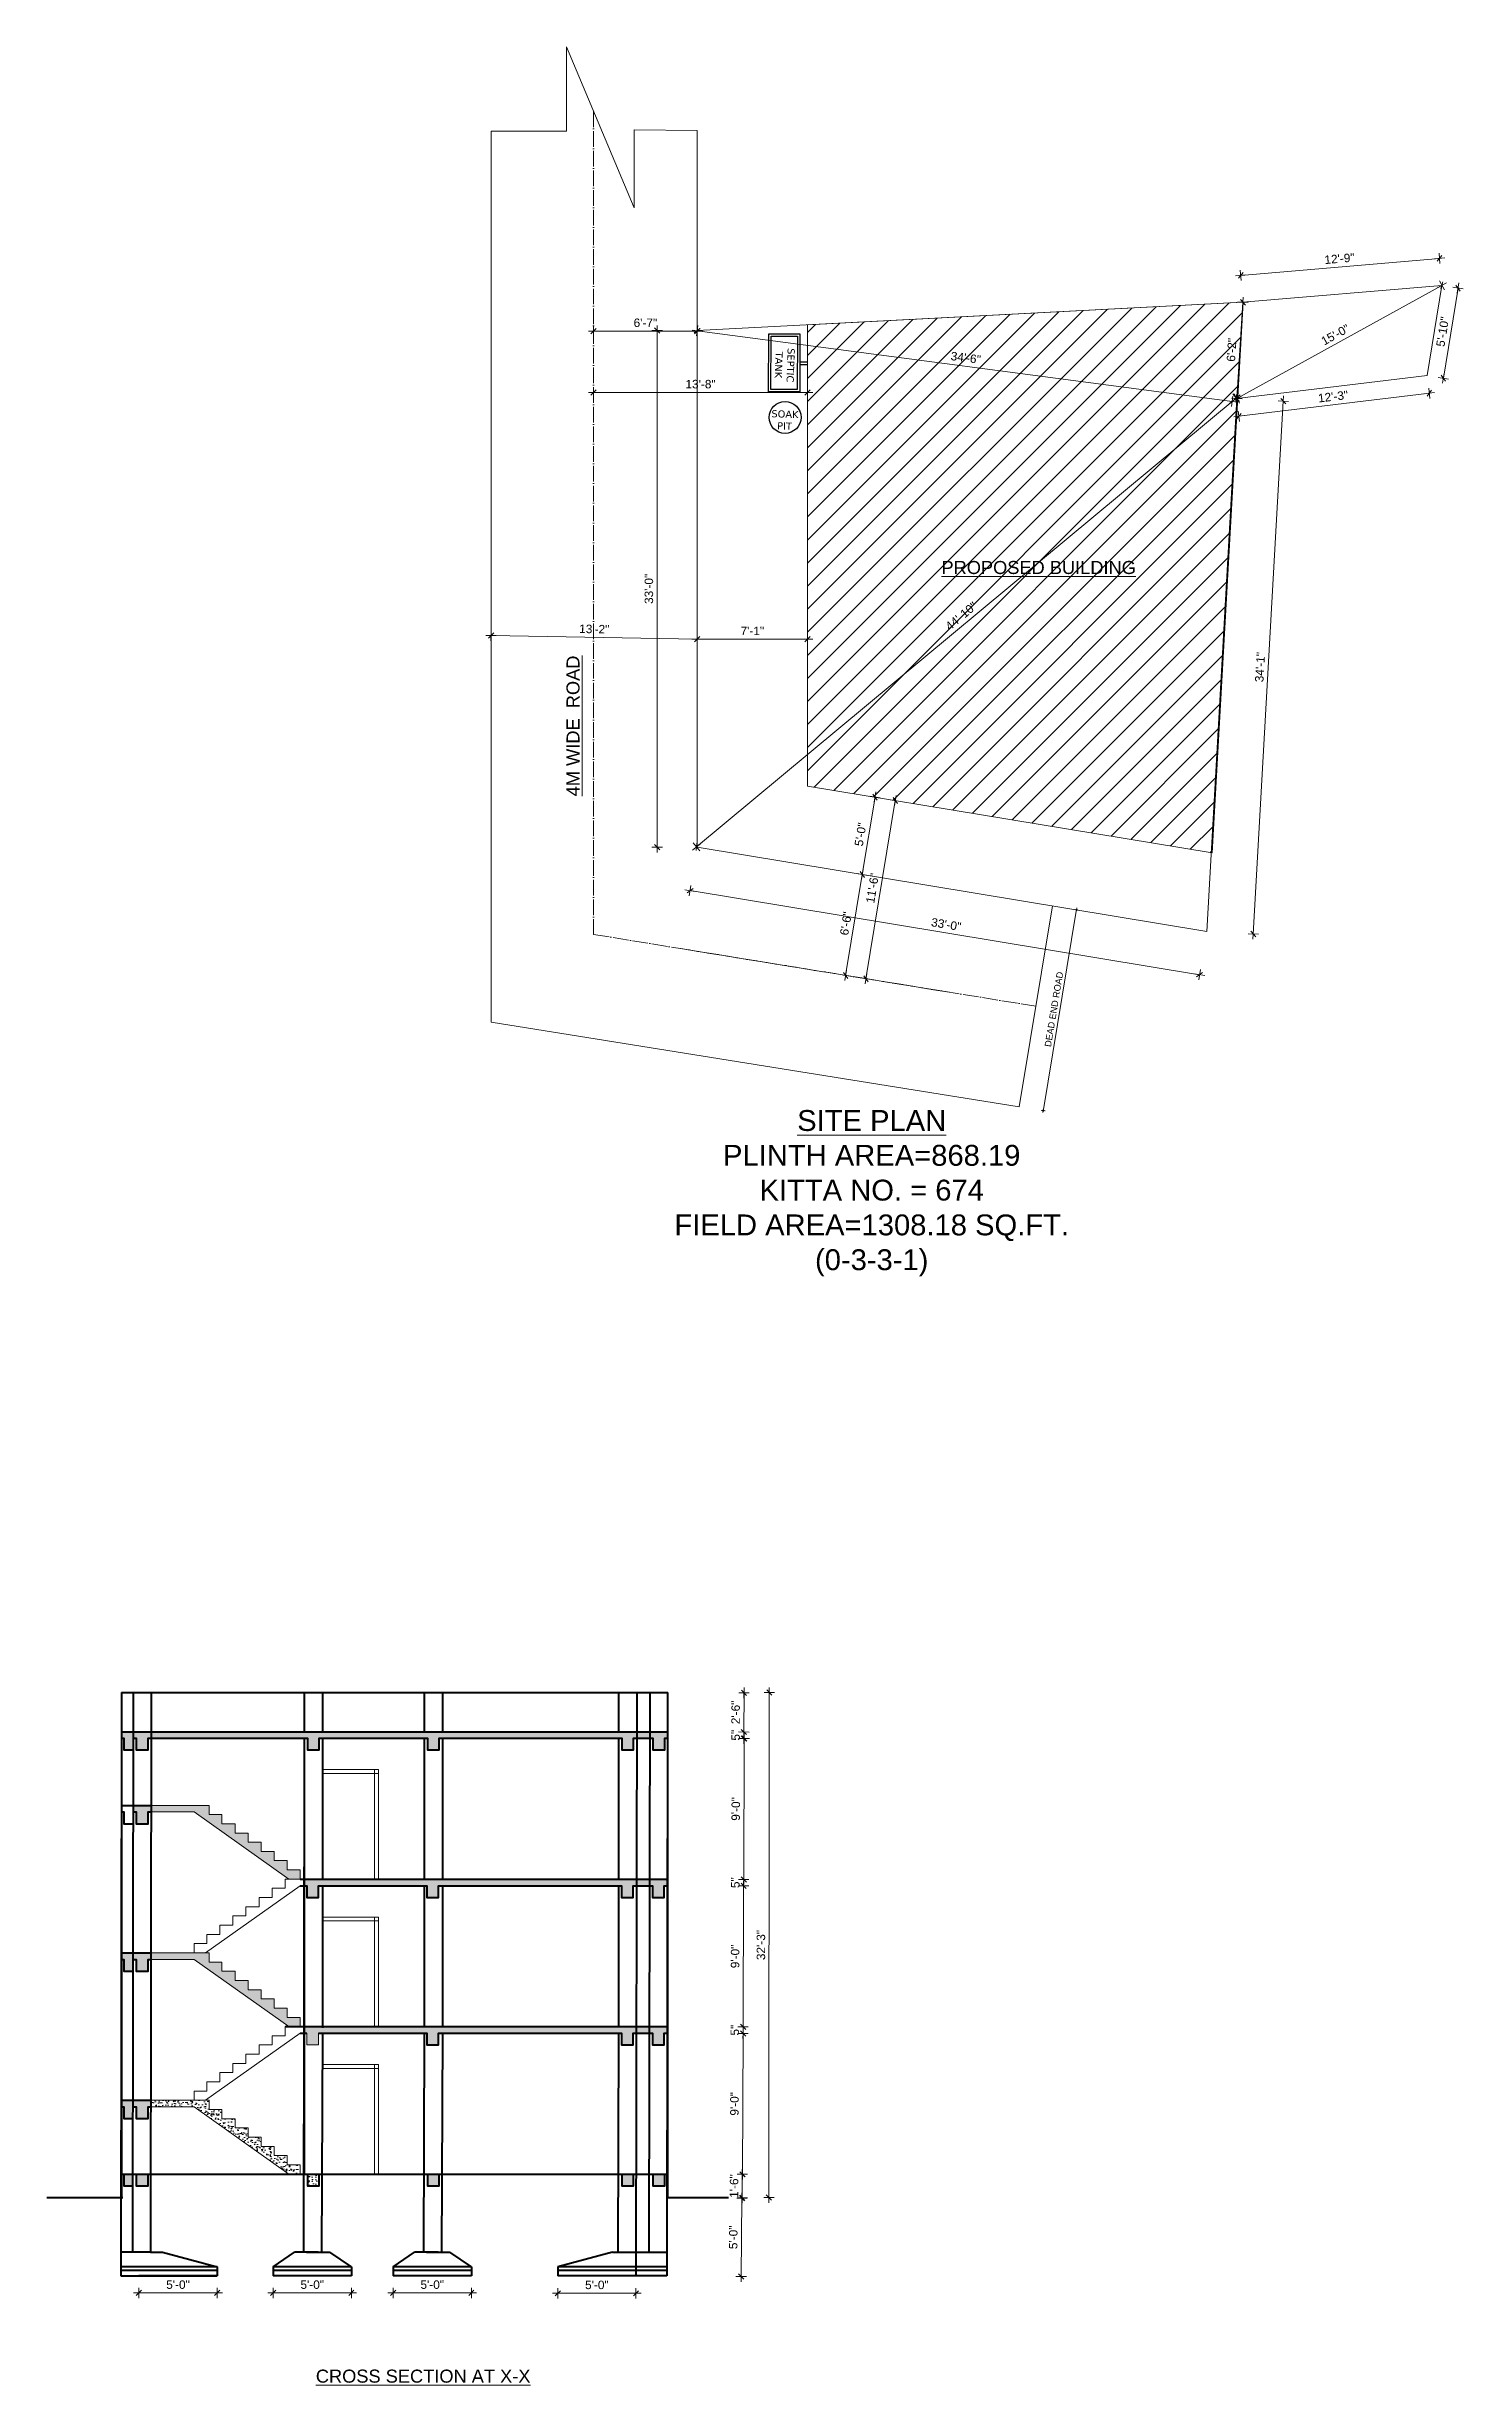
# Model space of a CAD drawing. Header units: inches. Extents: x -14619 to 1971361, y -855114 to -978.
# Drawn here: x 20102 to 21188, y -5093 to -3301 of the extents above; entities that cross this region are included whole.
import ezdxf

# ---------------------------------------------------------------- set-up
doc = ezdxf.new("R2010")
doc.units = ezdxf.units.IN
doc.header["$LTSCALE"] = 0.5
doc.header["$MEASUREMENT"] = 0
doc.header["$PDMODE"] = 66
doc.linetypes.add('ACAD_ISO04W100', pattern=[30, 24, -3, 0, -3])
for name, color, linetype, lineweight in [('DIM', 180, 'Continuous', 5), ('door', 202, 'Continuous', 5), ('HACTH', 8, 'Continuous', 5), ('hatch', 9, 'Continuous', 0), ('stair', 132, 'Continuous', 13), ('TEXT', 220, 'Continuous', 9), ('wall', 20, 'Continuous', 40), ('window', 6, 'Continuous', 13)]:
    doc.layers.add(name, color=color, linetype=linetype, lineweight=lineweight)
doc.styles.add('arial', font='arial.ttf')
doc.styles.get("Standard").update_dxf_attribs({"font": 'arial.ttf'})
doc.dimstyles.new('1 96', dxfattribs={"dimtxt": 6.5, "dimasz": 4, "dimexe": 0, "dimexo": 0, "dimgap": 3, "dimtad": 1, "dimdec": 0, "dimzin": 11, "dimdsep": 46, "dimlunit": 3, "dimtxsty": 'arial', "dimblk": 'oblique', "dimcen": 4, "dimse1": 1, "dimse2": 1, "dimclrd": 256, "dimclre": 256, "dimclrt": 256, "dimadec": 0, "dimazin": 0, "dimtfac": 1, "dimtdec": 0, "dimtix": 1, "dimtmove": 0, "dimatfit": 3, "dimldrblk": 'Arrow2', "dimfxl": 1, "dimtolj": 1, "dimtzin": 0, "dimlwd": -1, "dimlwe": 9, "dimarcsym": 0})
doc.dimstyles.new('S8', dxfattribs={"dimtxt": 5, "dimasz": 1, "dimexe": 6, "dimexo": 18, "dimgap": 1.9375, "dimtad": 1, "dimdec": 0, "dimzin": 3, "dimdsep": 46, "dimlunit": 4, "dimtxsty": 'Standard', "dimblk": 'dot 2', "dimcen": 12, "dimse1": 1, "dimse2": 1, "dimclrd": 1, "dimclre": 1, "dimclrt": 256, "dimadec": 0, "dimazin": 0, "dimtfac": 0.75, "dimtdec": 0, "dimtix": 1, "dimtmove": 1, "dimatfit": 3, "dimldrblk": 'DOT', "dimfxl": 1, "dimtolj": 1, "dimtzin": 0, "dimlwd": 9, "dimlwe": 9, "dimarcsym": 0})
pattern_1 = [(50, (-96685.0153, -7682.3585), (7.17260183, -0.62752135), [0.75, -8.25]), (355, (-96685.015, -7682.3585), (-1.38751334, 7.52192134), [0.6, -6.6]), (100.4514445, (-96684.4176, -7682.411), (5.78508847, 6.8943999), [0.6374019, -7.0114211]), (46.1842, (-96685.015, -7680.3585), (10.6724133, -1.6551928), [1.125, -12.375]), (96.635635, (-96684.126, -7680.496), (9.3466195, 9.741186), [0.9561034, -10.5171376]), (351.184164, (-96685.015, -7680.359), (9.3466195, 9.741186), [0.9, -9.9]), (21, (-96684.0153, -7680.8585), (5.96907052, -4.0261889), [0.75, -8.25]), (326, (-96684.015, -7680.8585), (2.4331533, 7.25150045), [0.6, -6.6]), (71.451445, (-96683.518, -7681.194), (8.40222377, 3.22531153), [0.6374019, -7.0114211]), (37.5, (-96685.0153, -7682.3585), (0.121598553, 3.32893854), [0, -6.52, 0, -6.7, 0, -6.625]), (7.5, (-96685.0153, -7682.3585), (2.63069537, 3.94411712), [0, -3.82, 0, -6.37, 0, -2.525]), (327.5, (-96687.2453, -7682.3585), (5.33822436, -0.22554872), [0, -2.5, 0, -7.8, 0, -10.35]), (317.5, (-96688.2453, -7682.3585), (5.8318617, 1.00104982), [0, -3.25, 0, -5.18, 0, -7.35])]

msp = doc.modelspace()

# ---------------------------------------------------------------- texts
at = {"color": 0, "char_height": 5.488, "width": 97.882, "attachment_point": 8}
for s, insert, rotation in [('{\\fVerdana|b0|i0|c0|p34;SEPTIC \\PTANK}', (20660.4, -3544.7), 268.0647), ('{\\fVerdana|b0|i0|c0|p34;SOAK \\PPIT}', (20667.5, -3594.4), 358.0647)]:
    msp.add_mtext(s, dxfattribs=dict(at, insert=insert, rotation=rotation))
at = {"layer": 'TEXT', "ltscale": 5, "char_height": 10, "attachment_point": 3, "style": 'arial'}
for s, insert, width in [('{\\LPROPOSED BUILDING}', (20936.9, -3695.1), 169.444), ('\\pi20.02;{\\L CROSS SECTION AT X-X}', (20472.8, -5081.3), 248.46)]:
    msp.add_mtext(s, dxfattribs=dict(at, insert=insert, width=width))
at = {"layer": 'TEXT', "ltscale": 5, "insert": (20500.4, -3767.6), "char_height": 10, "width": 169.444, "attachment_point": 3, "rotation": 90, "style": 'arial'}
msp.add_mtext('{\\L4M WIDE  ROAD}', dxfattribs=at)
at = {"layer": 'TEXT', "insert": (20734.4, -4179.7), "char_height": 7, "attachment_point": 5, "style": 'arial'}
msp.add_mtext('{\\H2.28571x;\\LSITE PLAN\\l\\PPLINTH AREA=868.19\\PKITTA NO. = 674\\PFIELD AREA=1308.18 SQ.FT.}\\P{\\H2.28571x;(0-3-3-1)}', dxfattribs=at)

# ---------------------------------------------------------------- blocks, each defined once
blk = doc.blocks.new('oblique')
at = {"lineweight": 9}
for p, q in [((1, 0), (-1, 0)), ((-0.5, -0.5), (0.5, 0.5)), ((0, 1), (0, -1))]:
    blk.add_line(p, q, dxfattribs=at)
blk = doc.blocks.new('*D1055')
at = {"layer": 'Defpoints', "color": 0, "transparency": 16777216}
for p in [(20633.7, -4562.4), (20633.3, -4949.4), (20655.6, -4949.4)]:
    blk.add_point(p, dxfattribs=at)
at = {"layer": 'DIM', "transparency": 16777216}
blk.add_line((20655.9, -4562.4), (20655.6, -4949.4), dxfattribs=at)
at = {"layer": 'DIM', "transparency": 16777216, "xscale": 4, "yscale": 4, "zscale": 4}
for p, rotation in [((20655.9, -4562.4), 89.95244177428859), ((20655.6, -4949.4), 269.9524417742886)]:
    blk.add_blockref('oblique', p, dxfattribs=dict(at, rotation=rotation))
at = {"layer": 'DIM', "transparency": 16777216, "insert": (20649.5, -4755.9), "char_height": 6.5, "attachment_point": 5, "rotation": 89.9524, "style": 'arial'}
blk.add_mtext('\\A1;32\'-3"', dxfattribs=at)
blk = doc.blocks.new('_Oblique')
at = {"color": 0, "linetype": 'ByBlock', "lineweight": -2}
blk.add_line((-0.5, -0.5), (0.5, 0.5), dxfattribs=at)
blk = doc.blocks.new('Arrow2')
for p, q in [((-4.1, 0.75), (-3.08, 0)), ((0, 0), (-4.1, 0.75)), ((-3.08, 0), (-4.1, -0.75)), ((-4.1, -0.75), (0, 0))]:
    blk.add_line(p, q)
blk.add_solid([(-4.1, 0.75), (0, 0), (-3.08, 0), (-4.1, -0.75)])
blk = doc.blocks.new('*D1171')
at = {"layer": 'Defpoints', "color": 0, "transparency": 16777216}
for p in [(20577.9, -4949.4), (20634.9, -4949.9), (20577.3, -5009.4)]:
    blk.add_point(p, dxfattribs=at)
at = {"layer": 'DIM', "transparency": 16777216}
blk.add_line((20634.3, -5009.9), (20634.9, -4949.9), dxfattribs=at)
at = {"layer": 'DIM', "transparency": 16777216, "xscale": 4, "yscale": 4, "zscale": 4}
for p, rotation in [((20634.9, -4949.9), 89.44740989079257), ((20634.3, -5009.9), 269.4474098907925)]:
    blk.add_blockref('oblique', p, dxfattribs=dict(at, rotation=rotation))
at = {"layer": 'DIM', "transparency": 16777216, "insert": (20628.3, -4979.9), "char_height": 6.5, "attachment_point": 5, "rotation": 89.4474, "style": 'arial'}
blk.add_mtext('\\A1;5\'-0"', dxfattribs=at)
blk = doc.blocks.new('*D1172')
at = {"layer": 'Defpoints', "color": 0, "transparency": 16777216}
for p in [(20578.2, -4931.4), (20635.2, -4931.6), (20577.9, -4949.4)]:
    blk.add_point(p, dxfattribs=at)
at = {"layer": 'DIM', "transparency": 16777216}
for p, q in [((20635.2, -4931.6), (20635.3, -4927.6)), ((20635.2, -4949.6), (20635.2, -4931.6)), ((20635.2, -4949.6), (20635.2, -4953.6))]:
    blk.add_line(p, q, dxfattribs=at)
at = {"layer": 'DIM', "transparency": 16777216, "xscale": 4, "yscale": 4, "zscale": 4}
for p, rotation in [((20635.2, -4931.6), 269.7640393140523), ((20635.2, -4949.6), 89.76403931405231)]:
    blk.add_blockref('oblique', p, dxfattribs=dict(at, rotation=rotation))
at = {"layer": 'DIM', "transparency": 16777216, "insert": (20628.9, -4940.6), "char_height": 6.5, "attachment_point": 5, "rotation": 89.764, "style": 'arial'}
blk.add_mtext('\\A1;1\'-6"', dxfattribs=at)
blk = doc.blocks.new('*D1056')
at = {"layer": 'Defpoints', "color": 0, "transparency": 16777216}
for p in [(20578.2, -4823.4), (20635.8, -4823.6), (20578.2, -4931.4)]:
    blk.add_point(p, dxfattribs=at)
at = {"layer": 'DIM', "transparency": 16777216}
blk.add_line((20635.3, -4931.6), (20635.8, -4823.6), dxfattribs=at)
at = {"layer": 'DIM', "transparency": 16777216, "xscale": 4, "yscale": 4, "zscale": 4}
for p, rotation in [((20635.8, -4823.6), 89.76403931405227), ((20635.3, -4931.6), 269.7640393140523)]:
    blk.add_blockref('oblique', p, dxfattribs=dict(at, rotation=rotation))
at = {"layer": 'DIM', "transparency": 16777216, "insert": (20629.2, -4877.6), "char_height": 6.5, "attachment_point": 5, "rotation": 89.764, "style": 'arial'}
blk.add_mtext('\\A1;9\'-0"', dxfattribs=at)
blk = doc.blocks.new('*D1173')
at = {"layer": 'Defpoints', "color": 0, "transparency": 16777216}
for p in [(20578.2, -4818.4), (20635.8, -4818.6), (20578.2, -4823.4)]:
    blk.add_point(p, dxfattribs=at)
at = {"layer": 'DIM', "transparency": 16777216}
for p, q in [((20635.8, -4818.6), (20635.8, -4814.6)), ((20635.8, -4823.6), (20635.8, -4818.6)), ((20635.8, -4823.6), (20635.7, -4827.6))]:
    blk.add_line(p, q, dxfattribs=at)
at = {"layer": 'DIM', "transparency": 16777216, "xscale": 4, "yscale": 4, "zscale": 4}
for p, rotation in [((20635.8, -4823.6), 89.76403931405231), ((20635.8, -4818.6), 269.7640393140523)]:
    blk.add_blockref('oblique', p, dxfattribs=dict(at, rotation=rotation))
at = {"layer": 'DIM', "transparency": 16777216, "insert": (20629.5, -4821.1), "char_height": 6.5, "attachment_point": 5, "rotation": 89.764, "style": 'arial'}
blk.add_mtext('\\A1;5"', dxfattribs=at)
blk = doc.blocks.new('*D1174')
at = {"layer": 'Defpoints', "color": 0, "transparency": 16777216}
for p in [(20578.2, -4710.4), (20636.2, -4710.6), (20578.2, -4818.4)]:
    blk.add_point(p, dxfattribs=at)
at = {"layer": 'DIM', "transparency": 16777216}
blk.add_line((20635.8, -4818.6), (20636.2, -4710.6), dxfattribs=at)
at = {"layer": 'DIM', "transparency": 16777216, "xscale": 4, "yscale": 4, "zscale": 4}
for p, rotation in [((20636.2, -4710.6), 89.76403931405227), ((20635.8, -4818.6), 269.7640393140523)]:
    blk.add_blockref('oblique', p, dxfattribs=dict(at, rotation=rotation))
at = {"layer": 'DIM', "transparency": 16777216, "insert": (20629.7, -4764.6), "char_height": 6.5, "attachment_point": 5, "rotation": 89.764, "style": 'arial'}
blk.add_mtext('\\A1;9\'-0"', dxfattribs=at)
blk = doc.blocks.new('*D1175')
at = {"layer": 'Defpoints', "color": 0, "transparency": 16777216}
for p in [(20578.2, -4705.4), (20578.2, -4710.4), (20636.3, -4705.6)]:
    blk.add_point(p, dxfattribs=at)
at = {"layer": 'DIM', "transparency": 16777216}
for p, q in [((20636.2, -4710.6), (20636.3, -4705.6)), ((20636.2, -4710.6), (20636.2, -4714.6)), ((20636.3, -4705.6), (20636.3, -4701.6))]:
    blk.add_line(p, q, dxfattribs=at)
at = {"layer": 'DIM', "transparency": 16777216, "xscale": 4, "yscale": 4, "zscale": 4}
for p, rotation in [((20636.3, -4705.6), 269.7640393140523), ((20636.2, -4710.6), 89.76403931405231)]:
    blk.add_blockref('oblique', p, dxfattribs=dict(at, rotation=rotation))
at = {"layer": 'DIM', "transparency": 16777216, "insert": (20629.9, -4708.1), "char_height": 6.5, "attachment_point": 5, "rotation": 89.764, "style": 'arial'}
blk.add_mtext('\\A1;5"', dxfattribs=at)
blk = doc.blocks.new('*D1176')
at = {"layer": 'Defpoints', "color": 0, "transparency": 16777216}
for p in [(20577.9, -4597.4), (20636.7, -4597.6), (20578.2, -4705.4)]:
    blk.add_point(p, dxfattribs=at)
at = {"layer": 'DIM', "transparency": 16777216}
blk.add_line((20636.3, -4705.6), (20636.7, -4597.6), dxfattribs=at)
at = {"layer": 'DIM', "transparency": 16777216, "xscale": 4, "yscale": 4, "zscale": 4}
for p, rotation in [((20636.7, -4597.6), 89.76403931405227), ((20636.3, -4705.6), 269.7640393140523)]:
    blk.add_blockref('oblique', p, dxfattribs=dict(at, rotation=rotation))
at = {"layer": 'DIM', "transparency": 16777216, "insert": (20630.2, -4651.6), "char_height": 6.5, "attachment_point": 5, "rotation": 89.764, "style": 'arial'}
blk.add_mtext('\\A1;9\'-0"', dxfattribs=at)
blk = doc.blocks.new('*D1177')
at = {"layer": 'Defpoints', "color": 0, "transparency": 16777216}
for p in [(20577.9, -4592.4), (20577.9, -4597.4), (20636.4, -4592.6)]:
    blk.add_point(p, dxfattribs=at)
at = {"layer": 'DIM', "transparency": 16777216}
for p, q in [((20636.4, -4592.6), (20636.4, -4588.6)), ((20636.4, -4597.6), (20636.4, -4592.6)), ((20636.4, -4597.6), (20636.4, -4601.6))]:
    blk.add_line(p, q, dxfattribs=at)
at = {"layer": 'DIM', "transparency": 16777216, "xscale": 4, "yscale": 4, "zscale": 4}
for p, rotation in [((20636.4, -4592.6), 269.7640393140523), ((20636.4, -4597.6), 89.76403931405231)]:
    blk.add_blockref('oblique', p, dxfattribs=dict(at, rotation=rotation))
at = {"layer": 'DIM', "transparency": 16777216, "insert": (20630.1, -4595.1), "char_height": 6.5, "attachment_point": 5, "rotation": 89.764, "style": 'arial'}
blk.add_mtext('\\A1;5"', dxfattribs=at)
blk = doc.blocks.new('*D1178')
at = {"layer": 'Defpoints', "color": 0, "transparency": 16777216}
for p in [(20577.9, -4562.4), (20636.5, -4562.6), (20577.9, -4592.4)]:
    blk.add_point(p, dxfattribs=at)
at = {"layer": 'DIM', "transparency": 16777216}
blk.add_line((20636.4, -4592.6), (20636.5, -4562.6), dxfattribs=at)
at = {"layer": 'DIM', "transparency": 16777216, "xscale": 4, "yscale": 4, "zscale": 4}
for p, rotation in [((20636.5, -4562.6), 89.76403931405227), ((20636.4, -4592.6), 269.7640393140523)]:
    blk.add_blockref('oblique', p, dxfattribs=dict(at, rotation=rotation))
at = {"layer": 'DIM', "transparency": 16777216, "insert": (20630.1, -4577.6), "char_height": 6.5, "attachment_point": 5, "rotation": 89.764, "style": 'arial'}
blk.add_mtext('\\A1;2\'-6"', dxfattribs=at)
blk = doc.blocks.new('*D1182')
at = {"layer": 'Defpoints', "color": 0, "transparency": 16777216}
for p in [(20275.5, -5009.4), (20335.5, -5009.4), (20335.5, -5022.5)]:
    blk.add_point(p, dxfattribs=at)
at = {"layer": 'DIM', "transparency": 16777216}
blk.add_line((20275.5, -5022.5), (20335.5, -5022.5), dxfattribs=at)
at = {"layer": 'DIM', "transparency": 16777216, "xscale": 4, "yscale": 4, "zscale": 4, "rotation": 180}
blk.add_blockref('oblique', (20275.5, -5022.5), dxfattribs=at)
at = {"layer": 'DIM', "transparency": 16777216, "xscale": 4, "yscale": 4, "zscale": 4}
blk.add_blockref('oblique', (20335.5, -5022.5), dxfattribs=at)
at = {"layer": 'DIM', "transparency": 16777216, "insert": (20305.5, -5016.2), "char_height": 6.5, "attachment_point": 5, "style": 'arial'}
blk.add_mtext('\\A1;5\'-0"', dxfattribs=at)
blk = doc.blocks.new('*D1057')
at = {"layer": 'Defpoints', "color": 0, "transparency": 16777216}
for p in [(20367.5, -5009.4), (20427.5, -5009.4), (20427.5, -5022.5)]:
    blk.add_point(p, dxfattribs=at)
at = {"layer": 'DIM', "transparency": 16777216}
blk.add_line((20367.5, -5022.5), (20427.5, -5022.5), dxfattribs=at)
at = {"layer": 'DIM', "transparency": 16777216, "xscale": 4, "yscale": 4, "zscale": 4, "rotation": 180}
blk.add_blockref('oblique', (20367.5, -5022.5), dxfattribs=at)
at = {"layer": 'DIM', "transparency": 16777216, "xscale": 4, "yscale": 4, "zscale": 4}
blk.add_blockref('oblique', (20427.5, -5022.5), dxfattribs=at)
at = {"layer": 'DIM', "transparency": 16777216, "insert": (20397.5, -5016.2), "char_height": 6.5, "attachment_point": 5, "style": 'arial'}
blk.add_mtext('\\A1;5\'-0"', dxfattribs=at)
blk = doc.blocks.new('*D1058')
at = {"layer": 'Defpoints', "color": 0, "transparency": 16777216}
for p in [(20493.7, -5009.7), (20553.7, -5009.7), (20553.7, -5022.8)]:
    blk.add_point(p, dxfattribs=at)
at = {"layer": 'DIM', "transparency": 16777216}
blk.add_line((20493.7, -5022.8), (20553.7, -5022.8), dxfattribs=at)
at = {"layer": 'DIM', "transparency": 16777216, "xscale": 4, "yscale": 4, "zscale": 4, "rotation": 180}
blk.add_blockref('oblique', (20493.7, -5022.8), dxfattribs=at)
at = {"layer": 'DIM', "transparency": 16777216, "xscale": 4, "yscale": 4, "zscale": 4}
blk.add_blockref('oblique', (20553.7, -5022.8), dxfattribs=at)
at = {"layer": 'DIM', "transparency": 16777216, "insert": (20523.7, -5016.4), "char_height": 6.5, "attachment_point": 5, "style": 'arial'}
blk.add_mtext('\\A1;5\'-0"', dxfattribs=at)
blk = doc.blocks.new('*D1059')
at = {"layer": 'Defpoints', "color": 0, "transparency": 16777216}
for p in [(20172.6, -5009.4), (20232.6, -5009.4), (20232.6, -5022.5)]:
    blk.add_point(p, dxfattribs=at)
at = {"layer": 'DIM', "transparency": 16777216}
blk.add_line((20172.6, -5022.5), (20232.6, -5022.5), dxfattribs=at)
at = {"layer": 'DIM', "transparency": 16777216, "xscale": 4, "yscale": 4, "zscale": 4, "rotation": 180}
blk.add_blockref('oblique', (20172.6, -5022.5), dxfattribs=at)
at = {"layer": 'DIM', "transparency": 16777216, "xscale": 4, "yscale": 4, "zscale": 4}
blk.add_blockref('oblique', (20232.6, -5022.5), dxfattribs=at)
at = {"layer": 'DIM', "transparency": 16777216, "insert": (20202.6, -5016.2), "char_height": 6.5, "attachment_point": 5, "style": 'arial'}
blk.add_mtext('\\A1;5\'-0"', dxfattribs=at)
blk = doc.blocks.new('*D1060')
at = {"layer": 'Defpoints', "color": 0, "transparency": 16777216}
for p in [(20569.9, -3518.5), (20613.5, -3518.5), (20613.5, -3914.5)]:
    blk.add_point(p, dxfattribs=at)
at = {"layer": 'DIM', "transparency": 16777216}
blk.add_line((20569.9, -3914.5), (20569.9, -3518.5), dxfattribs=at)
at = {"layer": 'DIM', "transparency": 16777216, "xscale": 4, "yscale": 4, "zscale": 4}
for p, rotation in [((20569.9, -3518.5), 90), ((20569.9, -3914.5), 270)]:
    blk.add_blockref('oblique', p, dxfattribs=dict(at, rotation=rotation))
at = {"layer": 'DIM', "transparency": 16777216, "insert": (20563.6, -3716.5), "char_height": 6.5, "attachment_point": 5, "rotation": 90, "style": 'arial'}
blk.add_mtext('\\A1;33\'-0"', dxfattribs=at)
blk = doc.blocks.new('*D1183')
at = {"layer": 'Defpoints', "color": 0, "transparency": 16777216}
for p in [(21169.7, -3463.2), (21171.5, -3483.9), (21019, -3496.8)]:
    blk.add_point(p, dxfattribs=at)
at = {"layer": 'DIM', "transparency": 16777216}
blk.add_line((21017.3, -3476.2), (21169.7, -3463.2), dxfattribs=at)
at = {"layer": 'DIM', "transparency": 16777216, "xscale": 4, "yscale": 4, "zscale": 4}
for p, rotation in [((21169.7, -3463.2), 4.838670017049669), ((21017.3, -3476.2), 184.8386700170497)]:
    blk.add_blockref('oblique', p, dxfattribs=dict(at, rotation=rotation))
at = {"layer": 'DIM', "transparency": 16777216, "insert": (21093, -3463.4), "char_height": 6.5, "attachment_point": 5, "rotation": 4.8387, "style": 'arial'}
blk.add_mtext('\\A1;12\'-9"', dxfattribs=at)
blk = doc.blocks.new('*D1184')
at = {"layer": 'Defpoints', "color": 0, "transparency": 16777216}
for p in [(21171.5, -3483.9), (21160.2, -3553), (21172.7, -3555)]:
    blk.add_point(p, dxfattribs=at)
at = {"layer": 'DIM', "transparency": 16777216}
blk.add_line((21183.9, -3485.9), (21172.7, -3555), dxfattribs=at)
at = {"layer": 'DIM', "transparency": 16777216, "xscale": 4, "yscale": 4, "zscale": 4}
for p, rotation in [((21183.9, -3485.9), 80.77516477349229), ((21172.7, -3555), 260.7751647734922)]:
    blk.add_blockref('oblique', p, dxfattribs=dict(at, rotation=rotation))
at = {"layer": 'DIM', "transparency": 16777216, "insert": (21172.1, -3519.4), "char_height": 6.5, "attachment_point": 5, "rotation": 80.7752, "style": 'arial'}
blk.add_mtext('\\A1;5\'-10"', dxfattribs=at)
blk = doc.blocks.new('*D1185')
at = {"layer": 'Defpoints', "color": 0, "transparency": 16777216}
for p in [(21160.2, -3553), (21161.9, -3566.5), (21014.3, -3570.6)]:
    blk.add_point(p, dxfattribs=at)
at = {"layer": 'DIM', "transparency": 16777216}
blk.add_line((21015.9, -3584.2), (21161.9, -3566.5), dxfattribs=at)
at = {"layer": 'DIM', "transparency": 16777216, "xscale": 4, "yscale": 4, "zscale": 4}
for p, rotation in [((21161.9, -3566.5), 6.900499204740578), ((21015.9, -3584.2), 186.9004992047406)]:
    blk.add_blockref('oblique', p, dxfattribs=dict(at, rotation=rotation))
at = {"layer": 'DIM', "transparency": 16777216, "insert": (21088.1, -3569.1), "char_height": 6.5, "attachment_point": 5, "rotation": 6.9005, "style": 'arial'}
blk.add_mtext('\\A1;12\'-3"', dxfattribs=at)
blk = doc.blocks.new('*D1186')
at = {"layer": 'Defpoints', "color": 0, "transparency": 16777216}
for p in [(20600.6, -3914.5), (20991.3, -3979), (20985.8, -4012.2)]:
    blk.add_point(p, dxfattribs=at)
at = {"layer": 'DIM', "transparency": 16777216}
blk.add_line((20595.1, -3947.7), (20985.8, -4012.2), dxfattribs=at)
at = {"layer": 'DIM', "transparency": 16777216, "xscale": 4, "yscale": 4, "zscale": 4}
for p, rotation in [((20595.1, -3947.7), 170.6334039608229), ((20985.8, -4012.2), 350.6334039608229)]:
    blk.add_blockref('oblique', p, dxfattribs=dict(at, rotation=rotation))
at = {"layer": 'DIM', "transparency": 16777216, "insert": (20791.5, -3973.7), "char_height": 6.5, "attachment_point": 5, "rotation": 350.6334, "style": 'arial'}
blk.add_mtext('\\A1;33\'-0"', dxfattribs=at)
blk = doc.blocks.new('*D1187')
at = {"layer": 'Defpoints', "color": 0, "transparency": 16777216}
for p in [(21014.3, -3570.6), (21049.9, -3572.6), (20991.3, -3979)]:
    blk.add_point(p, dxfattribs=at)
at = {"layer": 'DIM', "transparency": 16777216}
blk.add_line((21026.9, -3981), (21049.9, -3572.6), dxfattribs=at)
at = {"layer": 'DIM', "transparency": 16777216, "xscale": 4, "yscale": 4, "zscale": 4}
for p, rotation in [((21049.9, -3572.6), 86.77451339904405), ((21026.9, -3981), 266.7745133990441)]:
    blk.add_blockref('oblique', p, dxfattribs=dict(at, rotation=rotation))
at = {"layer": 'DIM', "transparency": 16777216, "insert": (21032.1, -3776.5), "char_height": 6.5, "attachment_point": 5, "rotation": 86.7745, "style": 'arial'}
blk.add_mtext('\\A1;34\'-1"', dxfattribs=at)
blk = doc.blocks.new('*D1061')
at = {"layer": 'Defpoints', "color": 0, "transparency": 16777216}
for p in [(21013.9, -3570.2), (21014.3, -3570.6), (20600.6, -3914.5)]:
    blk.add_point(p, dxfattribs=at)
at = {"layer": 'DIM', "transparency": 16777216}
blk.add_line((20600.2, -3914.1), (21013.9, -3570.2), dxfattribs=at)
at = {"layer": 'DIM', "transparency": 16777216, "xscale": 4, "yscale": 4, "zscale": 4}
for p, rotation in [((21013.9, -3570.2), 39.73401624966461), ((20600.2, -3914.1), 219.7340162496646)]:
    blk.add_blockref('oblique', p, dxfattribs=dict(at, rotation=rotation))
at = {"layer": 'DIM', "transparency": 16777216, "insert": (20803, -3737.3), "char_height": 6.5, "attachment_point": 5, "rotation": 39.734, "style": 'arial'}
blk.add_mtext('\\A1;44\'-10"', dxfattribs=at)
blk = doc.blocks.new('*D1062')
at = {"layer": 'Defpoints', "color": 0, "transparency": 16777216}
for p in [(20600.6, -3518.5), (21010.8, -3572.7), (21010.8, -3572.8)]:
    blk.add_point(p, dxfattribs=at)
at = {"layer": 'DIM', "transparency": 16777216}
blk.add_line((20600.6, -3518.6), (21010.8, -3572.8), dxfattribs=at)
at = {"layer": 'DIM', "transparency": 16777216, "xscale": 4, "yscale": 4, "zscale": 4}
for p, rotation in [((20600.6, -3518.6), 172.4773343015609), ((21010.8, -3572.8), 352.4773343015609)]:
    blk.add_blockref('oblique', p, dxfattribs=dict(at, rotation=rotation))
at = {"layer": 'DIM', "transparency": 16777216, "insert": (20806.5, -3539.4), "char_height": 6.5, "attachment_point": 5, "rotation": 352.4773, "style": 'arial'}
blk.add_mtext('\\A1;34\'-6"', dxfattribs=at)
blk = doc.blocks.new('*D1063')
at = {"layer": 'Defpoints', "color": 0, "transparency": 16777216}
for p in [(21019, -3496.8), (21014.3, -3570.6), (21014.3, -3570.6)]:
    blk.add_point(p, dxfattribs=at)
at = {"layer": 'DIM', "transparency": 16777216}
blk.add_line((21019, -3496.8), (21014.3, -3570.6), dxfattribs=at)
at = {"layer": 'DIM', "transparency": 16777216, "xscale": 4, "yscale": 4, "zscale": 4}
for p, rotation in [((21019, -3496.8), 86.3568811026315), ((21014.3, -3570.6), 266.3568811026316)]:
    blk.add_blockref('oblique', p, dxfattribs=dict(at, rotation=rotation))
at = {"layer": 'DIM', "transparency": 16777216, "insert": (21010.3, -3533.3), "char_height": 6.5, "attachment_point": 5, "rotation": 86.3569, "style": 'arial'}
blk.add_mtext('\\A1;6\'-2"', dxfattribs=at)
blk = doc.blocks.new('*D1064')
at = {"layer": 'Defpoints', "color": 0, "transparency": 16777216}
for p in [(21171.5, -3483.9), (21171.5, -3483.9), (21014.3, -3570.6)]:
    blk.add_point(p, dxfattribs=at)
at = {"layer": 'DIM', "transparency": 16777216}
blk.add_line((21014.3, -3570.6), (21171.5, -3483.9), dxfattribs=at)
at = {"layer": 'DIM', "transparency": 16777216, "xscale": 4, "yscale": 4, "zscale": 4}
for p, rotation in [((21171.5, -3483.9), 28.90023701083399), ((21014.3, -3570.6), 208.900237010834)]:
    blk.add_blockref('oblique', p, dxfattribs=dict(at, rotation=rotation))
at = {"layer": 'DIM', "transparency": 16777216, "insert": (21089.8, -3521.7), "char_height": 6.5, "attachment_point": 5, "rotation": 28.9002, "style": 'arial'}
blk.add_mtext('\\A1;15\'-0"', dxfattribs=at)
blk = doc.blocks.new('*D1065')
at = {"layer": 'Defpoints', "color": 0, "transparency": 16777216}
for p in [(20442.6, -3752.2), (20600.6, -3755), (20600.6, -3755)]:
    blk.add_point(p, dxfattribs=at)
at = {"layer": 'DIM', "transparency": 16777216}
blk.add_line((20442.6, -3752.2), (20600.6, -3755), dxfattribs=at)
at = {"layer": 'DIM', "transparency": 16777216, "xscale": 4, "yscale": 4, "zscale": 4}
for p, rotation in [((20442.6, -3752.2), 178.9936455785437), ((20600.6, -3755), 358.9936455785437)]:
    blk.add_blockref('oblique', p, dxfattribs=dict(at, rotation=rotation))
at = {"layer": 'DIM', "transparency": 16777216, "insert": (20521.7, -3747.3), "char_height": 6.5, "attachment_point": 5, "rotation": 358.9936, "style": 'arial'}
blk.add_mtext('\\A1;13\'-2"', dxfattribs=at)
blk = doc.blocks.new('*D1066')
at = {"layer": 'Defpoints', "color": 0, "transparency": 16777216}
for p in [(20600.6, -3518.9), (20521.2, -3573.4), (20600.6, -3573.4)]:
    blk.add_point(p, dxfattribs=at)
at = {"layer": 'DIM', "transparency": 16777216}
blk.add_line((20521.2, -3518.9), (20600.6, -3518.9), dxfattribs=at)
at = {"layer": 'DIM', "transparency": 16777216, "xscale": 4, "yscale": 4, "zscale": 4, "rotation": 180}
blk.add_blockref('oblique', (20521.2, -3518.9), dxfattribs=at)
at = {"layer": 'DIM', "transparency": 16777216, "xscale": 4, "yscale": 4, "zscale": 4}
blk.add_blockref('oblique', (20600.6, -3518.9), dxfattribs=at)
at = {"layer": 'DIM', "transparency": 16777216, "insert": (20560.9, -3512.6), "char_height": 6.5, "attachment_point": 5, "style": 'arial'}
blk.add_mtext('\\A1;6\'-7"', dxfattribs=at)
blk = doc.blocks.new('*D1188')
at = {"layer": 'Defpoints', "color": 0, "transparency": 16777216}
for p in [(20521.2, -3565.9), (20685.2, -3565.9), (20685.2, -3565.9)]:
    blk.add_point(p, dxfattribs=at)
at = {"layer": 'DIM', "transparency": 16777216}
blk.add_line((20521.2, -3565.9), (20685.2, -3565.9), dxfattribs=at)
at = {"layer": 'DIM', "transparency": 16777216, "xscale": 4, "yscale": 4, "zscale": 4}
for p, rotation in [((20521.2, -3565.9), 179.9886960015747), ((20685.2, -3565.9), 359.9886960015747)]:
    blk.add_blockref('oblique', p, dxfattribs=dict(at, rotation=rotation))
at = {"layer": 'DIM', "transparency": 16777216, "insert": (20603.2, -3559.6), "char_height": 6.5, "attachment_point": 5, "rotation": 359.9887, "style": 'arial'}
blk.add_mtext('\\A1;13\'-8"', dxfattribs=at)
blk = doc.blocks.new('*D1189')
at = {"layer": 'Defpoints', "color": 0, "transparency": 16777216}
for p in [(20727.2, -3935.4), (20727.2, -3935.4), (20714.4, -4012.7)]:
    blk.add_point(p, dxfattribs=at)
at = {"layer": 'DIM', "transparency": 16777216}
blk.add_line((20714.4, -4012.7), (20727.2, -3935.4), dxfattribs=at)
at = {"layer": 'DIM', "transparency": 16777216, "xscale": 4, "yscale": 4, "zscale": 4}
for p, rotation in [((20727.2, -3935.4), 80.63340396082346), ((20714.4, -4012.7), 260.6334039608234)]:
    blk.add_blockref('oblique', p, dxfattribs=dict(at, rotation=rotation))
at = {"layer": 'DIM', "transparency": 16777216, "insert": (20714.6, -3973), "char_height": 6.5, "attachment_point": 5, "rotation": 80.6334, "style": 'arial'}
blk.add_mtext('\\A1;6\'-6"', dxfattribs=at)
blk = doc.blocks.new('*D1190')
at = {"layer": 'Defpoints', "color": 0, "transparency": 16777216}
for p in [(20737, -3876.1), (20750.4, -3878.3), (20727.2, -3935.4)]:
    blk.add_point(p, dxfattribs=at)
at = {"layer": 'DIM', "transparency": 16777216}
blk.add_line((20727.2, -3935.4), (20737, -3876.1), dxfattribs=at)
at = {"layer": 'DIM', "transparency": 16777216, "xscale": 4, "yscale": 4, "zscale": 4}
for p, rotation in [((20737, -3876.1), 80.63340396096187), ((20727.2, -3935.4), 260.6334039609619)]:
    blk.add_blockref('oblique', p, dxfattribs=dict(at, rotation=rotation))
at = {"layer": 'DIM', "transparency": 16777216, "insert": (20725.8, -3904.7), "char_height": 6.5, "attachment_point": 5, "rotation": 80.6334, "style": 'arial'}
blk.add_mtext('\\A1;5\'-0"', dxfattribs=at)
blk = doc.blocks.new('*D1191')
at = {"layer": 'Defpoints', "color": 0, "transparency": 16777216}
for p in [(20752.5, -3878.7), (20752.5, -3878.7), (20730, -4015.3)]:
    blk.add_point(p, dxfattribs=at)
at = {"layer": 'DIM', "transparency": 16777216}
blk.add_line((20730, -4015.3), (20752.5, -3878.7), dxfattribs=at)
at = {"layer": 'DIM', "transparency": 16777216, "xscale": 4, "yscale": 4, "zscale": 4}
for p, rotation in [((20752.5, -3878.7), 80.63340396082431), ((20730, -4015.3), 260.6334039608243)]:
    blk.add_blockref('oblique', p, dxfattribs=dict(at, rotation=rotation))
at = {"layer": 'DIM', "transparency": 16777216, "insert": (20735, -3945.9), "char_height": 6.5, "attachment_point": 5, "rotation": 80.6334, "style": 'arial'}
blk.add_mtext('\\A1;11\'-6"', dxfattribs=at)
blk = doc.blocks.new('dot1')
at = {"layer": 'hatch'}
h = blk.add_hatch(color=256, dxfattribs=at)
edge = h.paths.add_edge_path()
edge.add_arc((0, 0), 1, 0, 360)
for p, q in [((3, 0), (-3, 0)), ((0, 3), (0, -3))]:
    blk.add_line(p, q, dxfattribs=at)
blk.add_circle((0, 0), 1, dxfattribs=at)
blk = doc.blocks.new('dot 2')
at = {"layer": 'hatch', "xscale": 0.5, "yscale": 0.5, "zscale": 0.5}
blk.add_blockref('dot1', (0, 0), dxfattribs=at)
blk = doc.blocks.new('*D2120')
at = {"color": 1, "lineweight": 9, "transparency": 16777216}
blk.add_line((20891.1, -3963.5), (20866.1, -4115.4), dxfattribs=at)
at = {"layer": 'Defpoints', "color": 0, "transparency": 16777216}
for p in [(20872.9, -3959.5), (20847.5, -4113.4), (20865.9, -4116.4)]:
    blk.add_point(p, dxfattribs=at)
at = {"color": 1, "lineweight": 9, "transparency": 16777216}
for p, rotation in [((20891.3, -3962.5), 80.63340396082256), ((20865.9, -4116.4), 260.6334039608226)]:
    blk.add_blockref('dot 2', p, dxfattribs=dict(at, rotation=rotation))
at = {"transparency": 16777216, "insert": (20874.1, -4038.7), "char_height": 5, "attachment_point": 5, "rotation": 80.6334}
blk.add_mtext('\\A1;DEAD END ROAD', dxfattribs=at)
blk = doc.blocks.new('_Dot')
at = {"color": 0, "linetype": 'ByBlock', "lineweight": -2}
blk.add_line((-0.5, 0), (-1, 0), dxfattribs=at)
at = {"color": 0, "linetype": 'ByBlock', "const_width": 0.5}
blk.add_lwpolyline([(-0.25, 0, 1), (0.25, 0, 1)], format="xyb", close=True, dxfattribs=at)
blk = doc.blocks.new('*D2121')
at = {"layer": 'Defpoints', "color": 0, "transparency": 16777216}
for p in [(20600.6, -3716.5), (20685.2, -3716.6), (20685.2, -3755)]:
    blk.add_point(p, dxfattribs=at)
at = {"layer": 'DIM', "transparency": 16777216}
blk.add_line((20600.6, -3755), (20685.2, -3755), dxfattribs=at)
at = {"layer": 'DIM', "transparency": 16777216, "xscale": 4, "yscale": 4, "zscale": 4, "rotation": 180}
blk.add_blockref('oblique', (20600.6, -3755), dxfattribs=at)
at = {"layer": 'DIM', "transparency": 16777216, "xscale": 4, "yscale": 4, "zscale": 4}
blk.add_blockref('oblique', (20685.2, -3755), dxfattribs=at)
at = {"layer": 'DIM', "transparency": 16777216, "insert": (20642.9, -3748.7), "char_height": 6.5, "attachment_point": 5, "style": 'arial'}
blk.add_mtext('\\A1;7\'-1"', dxfattribs=at)

# ---------------------------------------------------------------- dimensions: what is measured, and where the dimension line sits
dim = msp.add_aligned_dim(p1=(20872.9, -3959.5), p2=(20847.5, -4113.4), distance=18.6, text='DEAD END ROAD', dimstyle='S8', override={"dimfxl": 2, "dimfxlon": 1, "dimarcsym": 1})
dim.commit()
dim.dimension.update_dxf_attribs({"geometry": '*D2120', "text_midpoint": (20874.1, -4038.7)})
at = {"layer": 'DIM'}
for p1, p2, distance, picture, middle in [((21019, -3496.8), (21171.5, -3483.9), 20.7, '*D1183', (21093, -3463.4)), ((21019, -3496.8), (21014.3, -3570.6), 0, '*D1063', (21010.3, -3533.3)), ((21014.3, -3570.6), (21171.5, -3483.9), 0, '*D1064', (21089.8, -3521.7)), ((21171.5, -3483.9), (21160.2, -3553), 12.6, '*D1184', (21172.1, -3519.4)), ((20521.2, -3573.4), (20600.6, -3573.4), 54.5, '*D1066', (20560.9, -3512.6)), ((20613.5, -3914.5), (20613.5, -3518.5), 43.6, '*D1060', (20563.6, -3716.5)), ((20600.6, -3518.5), (21010.8, -3572.7), -0.1, '*D1062', (20806.5, -3539.4)), ((20521.2, -3565.9), (20685.2, -3565.9), 0, '*D1188', (20603.2, -3559.6)), ((21014.3, -3570.6), (21160.2, -3553), -13.6, '*D1185', (21088.1, -3569.1)), ((20600.6, -3914.5), (21014.3, -3570.6), 0.6, '*D1061', (20803, -3737.3)), ((20991.3, -3979), (21014.3, -3570.6), -35.7, '*D1187', (21032.1, -3776.5)), ((20442.6, -3752.2), (20600.6, -3755), 0, '*D1065', (20521.7, -3747.3)), ((20730, -4015.3), (20752.5, -3878.7), 0, '*D1191', (20735, -3945.9)), ((20600.6, -3914.5), (20991.3, -3979), -33.6, '*D1186', (20791.5, -3973.7)), ((20714.4, -4012.7), (20727.2, -3935.4), 0, '*D1189', (20714.6, -3973)), ((20577.3, -5009.4), (20577.9, -4949.4), -57, '*D1171', (20628.3, -4979.9)), ((20172.6, -5009.4), (20232.6, -5009.4), -13.1, '*D1059', (20202.6, -5016.2)), ((20275.5, -5009.4), (20335.5, -5009.4), -13.1, '*D1182', (20305.5, -5016.2)), ((20367.5, -5009.4), (20427.5, -5009.4), -13.1, '*D1057', (20397.5, -5016.2)), ((20493.7, -5009.7), (20553.7, -5009.7), -13.1, '*D1058', (20523.7, -5016.4))]:
    dim = msp.add_aligned_dim(p1=p1, p2=p2, distance=distance, dimstyle='1 96', dxfattribs=at)
    dim.commit()
    dim.dimension.update_dxf_attribs({"geometry": picture, "text_midpoint": middle})
dim = msp.add_linear_dim(base=(20685.2, -3755), p1=(20600.6, -3716.5), p2=(20685.2, -3716.6), dimstyle='1 96', dxfattribs=at)
dim.commit()
dim.dimension.update_dxf_attribs({"geometry": '*D2121', "text_midpoint": (20642.9, -3748.7)})
for base, p1, p2, angle, picture, middle in [((20737, -3876.1), (20727.2, -3935.4), (20750.4, -3878.3), 260.6334, '*D1190', (20725.8, -3904.7)), ((20636.5, -4562.6), (20577.9, -4592.4), (20577.9, -4562.4), 269.764, '*D1178', (20630.1, -4577.6)), ((20636.4, -4592.6), (20577.9, -4597.4), (20577.9, -4592.4), 269.764, '*D1177', (20630.1, -4595.1)), ((20636.7, -4597.6), (20578.2, -4705.4), (20577.9, -4597.4), 269.764, '*D1176', (20630.2, -4651.6)), ((20636.3, -4705.6), (20578.2, -4710.4), (20578.2, -4705.4), 269.764, '*D1175', (20629.9, -4708.1)), ((20636.2, -4710.6), (20578.2, -4818.4), (20578.2, -4710.4), 269.764, '*D1174', (20629.7, -4764.6)), ((20635.8, -4818.6), (20578.2, -4823.4), (20578.2, -4818.4), 269.764, '*D1173', (20629.5, -4821.1)), ((20635.8, -4823.6), (20578.2, -4931.4), (20578.2, -4823.4), 269.764, '*D1056', (20629.2, -4877.6)), ((20635.2, -4931.6), (20577.9, -4949.4), (20578.2, -4931.4), 269.764, '*D1172', (20628.9, -4940.6))]:
    dim = msp.add_linear_dim(base=base, p1=p1, p2=p2, angle=angle, dimstyle='1 96', override={"dimtmove": 1}, dxfattribs=at)
    dim.commit()
    dim.dimension.update_dxf_attribs({"geometry": picture, "text_midpoint": middle})
dim = msp.add_aligned_dim(p1=(20633.7, -4562.4), p2=(20633.3, -4949.4), distance=22.3, dimstyle='1 96', override={"dimtmove": 1}, dxfattribs=at)
dim.commit()
dim.dimension.update_dxf_attribs({"geometry": '*D1055', "text_midpoint": (20649.5, -4755.9)})

# ---------------------------------------------------------------- hatches: boundary and pattern name
at = {"layer": 'HACTH'}
h = msp.add_hatch(dxfattribs=at)
h.set_pattern_fill('ANSI31', color=256, scale=100)
h.set_pattern_definition([(45, (-96685.015, -7682.359), (-8.8388348, 8.8388348), [])])
h.paths.add_polyline_path([(21014.3, -3570.6), (21019.1, -3496.8), (20685.2, -3514.1), (20685.2, -3867.6), (20994.7, -3918.6)])
h.paths.add_polyline_path([(20786.2, -3710.7), (20940.3, -3710.7), (20940.3, -3690.1), (20786.2, -3690.1)], flags=24)
h = msp.add_hatch(dxfattribs=at)
h.set_pattern_fill('AR-CONC', color=256)
h.set_pattern_definition(pattern_1)
h.paths.add_polyline_path([(20168.1, -4592.4), (20159.4, -4592.4), (20159.4, -4597.4), (20161.1, -4597.4), (20161.1, -4606.4), (20168.1, -4606.4)])
h.paths.add_polyline_path([(20182.1, -4592.4), (20168.1, -4592.4), (20168.1, -4597.4), (20170.6, -4597.4), (20170.6, -4606.4), (20179.6, -4606.4), (20179.6, -4597.4), (20182.1, -4597.4)])
h.paths.add_polyline_path([(20554.3, -4592.4), (20182.1, -4592.4), (20182.1, -4597.4), (20301.8, -4597.4), (20301.8, -4606.4), (20310.8, -4606.4), (20310.8, -4597.4), (20313.3, -4597.4), (20393.8, -4597.4), (20393.8, -4606.4), (20402.8, -4606.4), (20402.8, -4597.4), (20405.3, -4597.4), (20542.8, -4597.4), (20542.8, -4606.4), (20551.8, -4606.4), (20551.8, -4597.4), (20554.3, -4597.4)])
h.paths.add_polyline_path([(20564.2, -4592.4), (20554.3, -4592.4), (20554.3, -4597.4), (20564.2, -4597.4)])
h.paths.add_polyline_path([(20577.9, -4592.4), (20564.2, -4592.4), (20564.2, -4597.4), (20566.7, -4597.4), (20566.7, -4606.4), (20575.7, -4606.4), (20575.7, -4597.4), (20577.9, -4597.4)])
h.paths.add_polyline_path([(20575.4, -4710.4), (20577.9, -4710.4), (20577.9, -4705.4), (20564.2, -4705.4), (20564.2, -4710.4), (20566.4, -4710.4), (20566.4, -4719.4), (20575.4, -4719.4)])
h.paths.add_polyline_path([(20551.5, -4710.4), (20554, -4710.4), (20554.3, -4710.4), (20554.3, -4705.4), (20299.3, -4705.4), (20299.3, -4710.4), (20301.4, -4710.4), (20301.4, -4719.4), (20310.4, -4719.4), (20310.4, -4710.4), (20312.9, -4710.4), (20393.4, -4710.4), (20393.4, -4719.4), (20402.4, -4719.4), (20402.4, -4710.4), (20404.9, -4710.4), (20542.5, -4710.4), (20542.5, -4719.4), (20551.5, -4719.4)])
h.paths.add_polyline_path([(20564.2, -4705.4), (20554.3, -4705.4), (20554.3, -4710.4), (20564.2, -4710.4)])
h.paths.add_polyline_path([(20575.4, -4823.4), (20577.9, -4823.4), (20577.9, -4818.4), (20564.2, -4818.4), (20564.2, -4823.4), (20566.4, -4823.4), (20566.4, -4832.4), (20575.4, -4832.4)])
h.paths.add_polyline_path([(20554.3, -4818.4), (20299.3, -4818.4), (20299.3, -4823.4), (20301.4, -4823.4), (20301.4, -4832.4), (20310.4, -4832.4), (20310.4, -4823.4), (20312.9, -4823.4), (20393.4, -4823.4), (20393.4, -4832.4), (20402.4, -4832.4), (20402.4, -4823.4), (20404.9, -4823.4), (20542.5, -4823.4), (20542.5, -4832.4), (20551.5, -4832.4), (20551.5, -4823.4), (20554, -4823.4), (20554.3, -4823.4)])
h.paths.add_polyline_path([(20564.2, -4818.4), (20554.3, -4818.4), (20554.3, -4823.4), (20564.2, -4823.4)])
h.paths.add_polyline_path([(20168.1, -4931.4), (20168.1, -4931.4), (20161.1, -4931.4), (20161.1, -4940.4), (20168.1, -4940.4)])
h.paths.add_polyline_path([(20179.6, -4931.4), (20170.6, -4931.4), (20170.6, -4940.4), (20179.6, -4940.4)])
h.paths.add_polyline_path([(20402.8, -4931.4), (20393.8, -4931.4), (20393.8, -4940.4), (20402.8, -4940.4)])
h.paths.add_polyline_path([(20551.8, -4931.4), (20542.8, -4931.4), (20542.8, -4940.4), (20551.8, -4940.4)])
h.paths.add_polyline_path([(20575.7, -4931.4), (20566.7, -4931.4), (20566.7, -4940.4), (20575.7, -4940.4)])
h.paths.add_polyline_path([(20554.3, -5009.4), (20577.3, -5009.4), (20577.3, -5009.4), (20554.3, -5009.4)])
h.paths.add_polyline_path([(20536.3, -5009.4), (20554.3, -5009.4), (20554.3, -5009.4), (20536.3, -5009.4)])
h.paths.add_polyline_path([(20384.6, -5009.4), (20411.6, -5009.4), (20411.6, -5009.4), (20393.6, -5009.4), (20384.6, -5009.4)])
h.paths.add_polyline_path([(20292.6, -5009.4), (20319.6, -5009.4), (20319.6, -5009.4), (20301.6, -5009.4), (20292.6, -5009.4)])
h.paths.add_polyline_path([(20181.8, -4818.4), (20181.8, -4823.4), (20182.1, -4823.4), (20182.1, -4818.4)])
h.paths.add_polyline_path([(20167.8, -4818.4), (20167.8, -4832.4), (20168.1, -4832.4), (20168.1, -4818.4)])
h.paths.add_polyline_path([(20181.9, -4705.4), (20181.9, -4710.4), (20182.1, -4710.4), (20182.1, -4705.4)])
h.paths.add_polyline_path([(20167.9, -4705.4), (20167.9, -4719.4), (20168.1, -4719.4), (20168.1, -4705.4)])
h = msp.add_hatch(dxfattribs=at)
h.set_pattern_fill('AR-CONC', color=256)
h.set_pattern_definition(pattern_1)
h.paths.add_polyline_path([(20179.6, -4879.9), (20181.7, -4879.9), (20181.7, -4874.9), (20174.4, -4874.9), (20167.7, -4874.9), (20167.7, -4879.9), (20170.6, -4879.9), (20170.6, -4888.9), (20179.6, -4888.9)])
h.paths.add_polyline_path([(20167.7, -4874.9), (20159.4, -4874.9), (20159.4, -4879.9), (20161.1, -4879.9), (20161.1, -4888.9), (20167.7, -4888.9)])
h.paths.add_polyline_path([(20179.6, -4766.9), (20181.9, -4766.9), (20181.9, -4761.9), (20175.6, -4761.9), (20167.9, -4761.9), (20167.9, -4766.9), (20170.6, -4766.9), (20170.6, -4775.9), (20179.6, -4775.9)])
h.paths.add_polyline_path([(20167.9, -4761.9), (20159.4, -4761.9), (20159.4, -4766.9), (20161.1, -4766.9), (20161.1, -4775.9), (20167.8, -4775.9)])
h.paths.add_polyline_path([(20179.6, -4653.9), (20182, -4653.9), (20182, -4648.9), (20175.6, -4648.9), (20168, -4648.9), (20168, -4653.9), (20170.6, -4653.9), (20170.6, -4662.9), (20179.6, -4662.9)])
h = msp.add_hatch(dxfattribs=at)
h.set_pattern_fill('AR-CONC', color=256)
h.set_pattern_definition(pattern_1)
h.paths.add_polyline_path([(20313.3, -4818.4), (20299.3, -4818.4), (20299.3, -4823.4), (20301.4, -4823.4), (20301.4, -4832.4), (20310.4, -4832.4), (20310.4, -4823.4), (20313.3, -4823.4)])
h.paths.add_polyline_path([(20402.4, -4823.4), (20405.3, -4823.4), (20405.3, -4818.4), (20391.3, -4818.4), (20391.3, -4823.4), (20393.4, -4823.4), (20393.4, -4832.4), (20402.4, -4832.4)])
h.paths.add_polyline_path([(20276.3, -4797.2), (20266.3, -4797.2), (20266.3, -4790.1), (20256.3, -4790.1), (20256.3, -4783.1), (20246.3, -4783.1), (20246.3, -4776), (20236.3, -4776), (20236.3, -4768.9), (20226.6, -4768.9), (20226.6, -4761.9), (20182.1, -4761.9), (20182.1, -4766.9), (20215.1, -4766.9), (20287.6, -4818.4), (20294.7, -4818.4), (20296.3, -4818.4), (20296.3, -4811.3), (20286.3, -4811.3), (20286.3, -4804.2), (20276.3, -4804.2)])
h.paths.add_polyline_path([(20266.3, -4677.1), (20256.3, -4677.1), (20256.3, -4670.1), (20246.3, -4670.1), (20246.3, -4663), (20236.3, -4663), (20236.3, -4655.9), (20226.6, -4655.9), (20226.6, -4648.9), (20182.1, -4648.9), (20182.1, -4653.9), (20215.1, -4653.9), (20287.6, -4705.4), (20296.3, -4705.4), (20296.3, -4698.3), (20286.3, -4698.3), (20286.3, -4691.2), (20276.3, -4691.2), (20276.3, -4684.2), (20266.3, -4684.2)])
h = msp.add_hatch(dxfattribs=at)
h.set_pattern_fill('AR-CONC', color=256)
h.set_pattern_definition(pattern_1)
h.paths.add_polyline_path([(20310.8, -4931.4), (20301.8, -4931.4), (20301.8, -4940.4), (20310.8, -4940.4)])
h.paths.add_polyline_path([(20266.3, -4903.1), (20256.3, -4903.1), (20256.3, -4896.1), (20246.3, -4896.1), (20246.3, -4889), (20236.3, -4889), (20236.3, -4881.9), (20226.6, -4881.9), (20226.6, -4874.9), (20182.1, -4874.9), (20182.1, -4879.9), (20215.1, -4879.9), (20287.6, -4931.4), (20296.3, -4931.4), (20296.3, -4924.3), (20286.3, -4924.3), (20286.3, -4917.2), (20276.3, -4917.2), (20276.3, -4910.2), (20266.3, -4910.2)])

# ---------------------------------------------------------------- linework, layer by layer
at = {"color": 4, "ltscale": 5}
for p, q in [((20679.3, -3542.5), (20685.2, -3542.5)), ((20679.3, -3544.4), (20685.2, -3544.4))]:
    msp.add_line(p, q, dxfattribs=at)
for points in [[(20679.4, -3521.1), (20679.2, -3565.5), (20655.3, -3565.4), (20655.6, -3520.9)], [(20677.6, -3522.9), (20677.3, -3563.7), (20657.1, -3563.6), (20657.4, -3522.8)]]:
    msp.add_lwpolyline(points, close=True, dxfattribs=at)
msp.add_circle((20668, -3585.1), 12.2, dxfattribs=at)
at = {"layer": 'DIM', "linetype": 'ACAD_ISO04W100'}
for p, q in [((20521.2, -3350.5), (20521.2, -3981.3)), ((20521.2, -3981.3), (20860.2, -4036.4)), ((20588.1, -3992.2), (20794.3, -4025.7))]:
    msp.add_line(p, q, dxfattribs=at)
at = {"layer": 'DIM'}
for points in [[(20442.6, -3365.7), (20500.4, -3365.7), (20500.4, -3301), (20552.2, -3424.4), (20552.2, -3364.7), (20600.6, -3365.2)], [(20298.9, -4823.4), (20301.4, -4823.4), (20301.4, -4832.4), (20310.4, -4832.4), (20310.4, -4823.4), (20312.9, -4823.4)]]:
    msp.add_lwpolyline(points, dxfattribs=at)
msp.add_lwpolyline([(20685.2, -3867.6), (20995.3, -3918.7), (21019.1, -3496.8), (20685.2, -3514.1)], close=True, dxfattribs=at)
at = {"layer": 'door'}
for p, q in [((20872.9, -3959.5), (20847.5, -4113.4)), ((20847.5, -4113.4), (20442.6, -4048.6))]:
    msp.add_line(p, q, dxfattribs=at)
for points in [[(20442.6, -3365.7), (20442.6, -4048.6)], [(20600.6, -3365.2), (20600.6, -3914.5)]]:
    msp.add_lwpolyline(points, dxfattribs=at)
msp.add_lwpolyline([(21014.3, -3570.6), (21160.2, -3553), (21171.5, -3483.9), (21019, -3496.8), (20600.6, -3518.5), (20600.6, -3914.5), (20991.3, -3979)], close=True, dxfattribs=at)
at = {"layer": 'stair'}
for p, q in [((20226.6, -4648.9), (20182.1, -4648.9)), ((20215.1, -4653.9), (20182.1, -4653.9)), ((20287.6, -4705.4), (20215.1, -4653.9)), ((20226.6, -4648.9), (20226.6, -4655.9)), ((20226.6, -4655.9), (20236.3, -4655.9)), ((20236.3, -4655.9), (20236.3, -4663)), ((20236.3, -4663), (20246.3, -4663)), ((20246.3, -4663), (20246.3, -4670.1)), ((20246.3, -4670.1), (20256.3, -4670.1)), ((20256.3, -4670.1), (20256.3, -4677.1)), ((20256.3, -4677.1), (20266.3, -4677.1)), ((20266.3, -4677.1), (20266.3, -4684.2)), ((20266.3, -4684.2), (20276.3, -4684.2)), ((20276.3, -4684.2), (20276.3, -4691.2)), ((20276.3, -4691.2), (20286.3, -4691.2)), ((20286.3, -4691.2), (20286.3, -4698.3)), ((20296.3, -4710.4), (20223.7, -4761.9)), ((20274.7, -4712.4), (20284.7, -4712.4)), ((20274.7, -4719.5), (20274.7, -4712.4)), ((20284.7, -4712.4), (20284.7, -4705.4)), ((20284.7, -4705.4), (20296.3, -4705.4)), ((20286.3, -4698.3), (20296.3, -4698.3)), ((20296.3, -4698.3), (20296.3, -4705.4)), ((20254.7, -4726.6), (20264.7, -4726.6)), ((20254.7, -4733.6), (20254.7, -4726.6)), ((20264.7, -4719.5), (20274.7, -4719.5)), ((20264.7, -4726.6), (20264.7, -4719.5)), ((20224.7, -4747.7), (20234.7, -4747.7)), ((20224.7, -4754.8), (20224.7, -4747.7)), ((20234.7, -4740.7), (20244.7, -4740.7)), ((20234.7, -4747.7), (20234.7, -4740.7)), ((20244.7, -4733.6), (20254.7, -4733.6)), ((20244.7, -4740.7), (20244.7, -4733.6)), ((20226.6, -4761.9), (20182.1, -4761.9)), ((20215.1, -4766.9), (20182.1, -4766.9)), ((20215.1, -4754.8), (20224.7, -4754.8)), ((20215.1, -4761.9), (20215.1, -4754.8)), ((20287.6, -4818.4), (20215.1, -4766.9)), ((20226.6, -4761.9), (20226.6, -4768.9)), ((20226.6, -4768.9), (20236.3, -4768.9)), ((20236.3, -4768.9), (20236.3, -4776)), ((20236.3, -4776), (20246.3, -4776)), ((20246.3, -4776), (20246.3, -4783.1)), ((20246.3, -4783.1), (20256.3, -4783.1)), ((20256.3, -4783.1), (20256.3, -4790.1)), ((20256.3, -4790.1), (20266.3, -4790.1)), ((20266.3, -4790.1), (20266.3, -4797.2)), ((20266.3, -4797.2), (20276.3, -4797.2)), ((20276.3, -4797.2), (20276.3, -4804.2)), ((20276.3, -4804.2), (20286.3, -4804.2)), ((20284.7, -4825.4), (20284.7, -4818.4)), ((20284.7, -4818.4), (20294.7, -4818.4)), ((20286.3, -4804.2), (20286.3, -4811.3)), ((20286.3, -4811.3), (20296.3, -4811.3)), ((20296.3, -4811.3), (20296.3, -4818.4)), ((20296.3, -4823.4), (20223.7, -4874.9)), ((20264.7, -4832.5), (20274.7, -4832.5)), ((20264.7, -4839.6), (20264.7, -4832.5)), ((20274.7, -4825.4), (20284.7, -4825.4)), ((20274.7, -4832.5), (20274.7, -4825.4)), ((20234.7, -4853.7), (20244.7, -4853.7)), ((20234.7, -4860.7), (20234.7, -4853.7)), ((20244.7, -4846.6), (20254.7, -4846.6)), ((20244.7, -4853.7), (20244.7, -4846.6)), ((20254.7, -4839.6), (20264.7, -4839.6)), ((20254.7, -4846.6), (20254.7, -4839.6)), ((20226.6, -4874.9), (20182.1, -4874.9)), ((20215.1, -4867.8), (20224.7, -4867.8)), ((20215.1, -4874.9), (20215.1, -4867.8)), ((20224.7, -4860.7), (20234.7, -4860.7)), ((20224.7, -4867.8), (20224.7, -4860.7)), ((20226.6, -4874.9), (20226.6, -4881.9)), ((20215.1, -4879.9), (20182.1, -4879.9)), ((20287.6, -4931.4), (20215.1, -4879.9)), ((20226.6, -4881.9), (20236.3, -4881.9)), ((20236.3, -4881.9), (20236.3, -4889)), ((20236.3, -4889), (20246.3, -4889)), ((20246.3, -4889), (20246.3, -4896.1)), ((20246.3, -4896.1), (20256.3, -4896.1)), ((20256.3, -4896.1), (20256.3, -4903.1)), ((20256.3, -4903.1), (20266.3, -4903.1)), ((20266.3, -4903.1), (20266.3, -4910.2)), ((20266.3, -4910.2), (20276.3, -4910.2)), ((20276.3, -4910.2), (20276.3, -4917.2)), ((20276.3, -4917.2), (20286.3, -4917.2)), ((20286.3, -4917.2), (20286.3, -4924.3)), ((20286.3, -4924.3), (20296.3, -4924.3)), ((20296.3, -4924.3), (20296.3, -4931.4))]:
    msp.add_line(p, q, dxfattribs=at)
at = {"layer": 'wall'}
for p, q in [((20159.4, -4562.4), (20158.8, -5009.4)), ((20159.4, -4562.4), (20159.4, -4949.4)), ((20159.4, -4562.4), (20578.2, -4562.4)), ((20168.1, -4562.4), (20167.6, -4991.4)), ((20182.1, -4562.4), (20181.6, -4991.4)), ((20299.3, -4562.4), (20299.3, -4592.4)), ((20299.3, -4562.4), (20299.3, -4592.4)), ((20299.3, -4562.4), (20299.3, -4592.4)), ((20313.3, -4562.4), (20313.3, -4592.4)), ((20391.3, -4562.4), (20391.3, -4592.4)), ((20405.3, -4562.4), (20405.3, -4592.4)), ((20540.3, -4562.4), (20540.3, -4592.4)), ((20554.3, -4562.4), (20553.7, -5009.4)), ((20564.2, -4562.4), (20563.6, -4991.4)), ((20577.9, -4562.4), (20577.3, -5009.4)), ((20577.9, -4562.4), (20577.9, -4949.4)), ((20159.4, -4592.4), (20578.2, -4592.4)), ((20179.6, -4597.4), (20301.8, -4597.4)), ((20299.3, -4597.4), (20298.7, -4991.4)), ((20299.3, -4597.4), (20299.3, -4931.4)), ((20310.8, -4597.4), (20393.8, -4597.4)), ((20313.3, -4597.4), (20313.3, -4705.4)), ((20391.3, -4597.4), (20391.3, -4705.4)), ((20402.8, -4597.4), (20542.8, -4597.4)), ((20405.3, -4597.4), (20405.3, -4705.4)), ((20540.3, -4597.4), (20540.3, -4705.4)), ((20551.8, -4597.4), (20566.7, -4597.4)), ((20575.7, -4597.4), (20578.2, -4597.4)), ((20299.3, -4675.4), (20299.3, -4710.4)), ((20296.3, -4705.4), (20578.2, -4705.4)), ((20296.3, -4710.4), (20301.4, -4710.4)), ((20310.4, -4710.4), (20393.4, -4710.4)), ((20313.3, -4710.4), (20313.3, -4819.4)), ((20391.3, -4710.4), (20391.3, -4818.4)), ((20402.4, -4710.4), (20542.5, -4710.4)), ((20405.3, -4710.4), (20405.3, -4818.4)), ((20529.4, -4710.4), (20542.5, -4710.4)), ((20540.3, -4710.4), (20540.3, -4818.4)), ((20551.5, -4710.4), (20566.4, -4710.4)), ((20551.5, -4710.4), (20566.4, -4710.4)), ((20575.4, -4710.4), (20578.2, -4710.4)), ((20575.4, -4710.4), (20578.2, -4710.4)), ((20299.3, -4788.4), (20299.3, -4823.4)), ((20284.7, -4818.4), (20578.2, -4818.4)), ((20296.3, -4823.4), (20301.4, -4823.4)), ((20310.4, -4823.4), (20393.4, -4823.4)), ((20313.3, -4823.4), (20312.7, -4991.4)), ((20391.3, -4823.4), (20390.7, -4991.4)), ((20402.4, -4823.4), (20542.5, -4823.4)), ((20405.3, -4823.4), (20404.7, -4991.4)), ((20529.4, -4823.4), (20542.5, -4823.4)), ((20540.3, -4823.4), (20539.7, -4991.4)), ((20551.5, -4823.4), (20566.4, -4823.4)), ((20551.5, -4823.4), (20566.4, -4823.4)), ((20575.4, -4823.4), (20578.2, -4823.4)), ((20575.4, -4823.4), (20578.2, -4823.4)), ((20158.6, -4931.4), (20578.2, -4931.4)), ((20102, -4949.4), (20160.2, -4949.4)), ((20577.9, -4949.4), (20624.5, -4949.4)), ((20181.6, -4991.4), (20158.8, -4991.4)), ((20181.6, -4991.4), (20190.6, -4991.4)), ((20190.6, -4991.4), (20232.6, -5002.4)), ((20275.5, -5002.4), (20292, -4991.4)), ((20310, -4991.4), (20292, -4991.4)), ((20301, -4991.4), (20319, -4991.4)), ((20335.5, -5002.4), (20319, -4991.4)), ((20367.5, -5002.4), (20384, -4991.4)), ((20402, -4991.4), (20384, -4991.4)), ((20393, -4991.4), (20411, -4991.4)), ((20427.5, -5002.4), (20411, -4991.4)), ((20535.7, -4991.4), (20493.7, -5002.4)), ((20535.7, -4991.4), (20553.7, -4991.4)), ((20553.7, -4991.4), (20577.3, -4991.4)), ((20232.6, -5002.4), (20158.8, -5002.4)), ((20232.6, -5005.4), (20158.8, -5005.4)), ((20158.8, -5009.4), (20232.6, -5009.4)), ((20232.6, -5009.4), (20172.6, -5009.4)), ((20232.6, -5002.4), (20232.6, -5009.4)), ((20275.5, -5002.4), (20275.5, -5009.4)), ((20335.5, -5002.4), (20275.5, -5002.4)), ((20335.5, -5005.4), (20275.5, -5005.4)), ((20335.5, -5009.4), (20275.5, -5009.4)), ((20335.5, -5002.4), (20335.5, -5009.4)), ((20367.5, -5002.4), (20367.5, -5009.4)), ((20427.5, -5002.4), (20367.5, -5002.4)), ((20427.5, -5005.4), (20367.5, -5005.4)), ((20427.5, -5009.4), (20367.5, -5009.4)), ((20427.5, -5002.4), (20427.5, -5009.4)), ((20493.7, -5002.4), (20493.7, -5009.4)), ((20553.7, -5002.4), (20493.7, -5002.4)), ((20553.7, -5005.4), (20493.7, -5005.4)), ((20553.7, -5009.4), (20493.7, -5009.4)), ((20577.3, -5002.4), (20553.7, -5002.4)), ((20577.3, -5005.4), (20553.7, -5005.4)), ((20577.3, -5009.4), (20553.7, -5009.4))]:
    msp.add_line(p, q, dxfattribs=at)
for points in [[(20159.4, -4597.4), (20161.1, -4597.4), (20161.1, -4606.4), (20168.1, -4606.4)], [(20168.1, -4597.4), (20170.6, -4597.4), (20170.6, -4606.4), (20179.6, -4606.4), (20179.6, -4597.4), (20182.1, -4597.4)], [(20299.3, -4597.4), (20301.8, -4597.4), (20301.8, -4606.4), (20310.8, -4606.4), (20310.8, -4597.4), (20313.3, -4597.4)], [(20391.3, -4597.4), (20393.8, -4597.4), (20393.8, -4606.4), (20402.8, -4606.4), (20402.8, -4597.4), (20405.3, -4597.4)], [(20540.3, -4597.4), (20542.8, -4597.4), (20542.8, -4606.4), (20551.8, -4606.4), (20551.8, -4597.4), (20554.3, -4597.4)], [(20564.2, -4597.4), (20566.7, -4597.4), (20566.7, -4606.4), (20575.7, -4606.4), (20575.7, -4597.4), (20578.2, -4597.4)], [(20159.4, -4648.9), (20175.6, -4648.9), (20182.1, -4648.9)], [(20159.4, -4653.9), (20161.1, -4653.9), (20161.1, -4662.9), (20168.1, -4662.9)], [(20168, -4653.9), (20170.6, -4653.9), (20170.6, -4662.9), (20179.6, -4662.9), (20179.6, -4653.9), (20182.1, -4653.9)], [(20298.9, -4710.4), (20301.4, -4710.4), (20301.4, -4719.4), (20310.4, -4719.4), (20310.4, -4710.4), (20312.9, -4710.4)], [(20390.9, -4710.4), (20393.4, -4710.4), (20393.4, -4719.4), (20402.4, -4719.4), (20402.4, -4710.4), (20404.9, -4710.4)], [(20540, -4710.4), (20542.5, -4710.4), (20542.5, -4719.4), (20551.5, -4719.4), (20551.5, -4710.4), (20554, -4710.4)], [(20563.9, -4710.4), (20566.4, -4710.4), (20566.4, -4719.4), (20575.4, -4719.4), (20575.4, -4710.4), (20577.9, -4710.4)], [(20159.4, -4761.9), (20175.6, -4761.9), (20182.1, -4761.9)], [(20159.4, -4766.9), (20161.1, -4766.9), (20161.1, -4775.9), (20168.1, -4775.9)], [(20167.9, -4766.9), (20170.6, -4766.9), (20170.6, -4775.9), (20179.6, -4775.9), (20179.6, -4766.9), (20182.1, -4766.9)], [(20390.9, -4823.4), (20393.4, -4823.4), (20393.4, -4832.4), (20402.4, -4832.4), (20402.4, -4823.4), (20404.9, -4823.4)], [(20540, -4823.4), (20542.5, -4823.4), (20542.5, -4832.4), (20551.5, -4832.4), (20551.5, -4823.4), (20554, -4823.4)], [(20563.9, -4823.4), (20566.4, -4823.4), (20566.4, -4832.4), (20575.4, -4832.4), (20575.4, -4823.4), (20577.9, -4823.4)], [(20159.4, -4874.9), (20174.4, -4874.9), (20182.1, -4874.9)], [(20159.4, -4879.9), (20161.1, -4879.9), (20161.1, -4888.9), (20168.1, -4888.9)], [(20167.7, -4879.9), (20170.6, -4879.9), (20170.6, -4888.9), (20179.6, -4888.9), (20179.6, -4879.9), (20182.1, -4879.9)], [(20158.6, -4931.4), (20161.1, -4931.4), (20161.1, -4940.4), (20168.1, -4940.4)], [(20168.1, -4931.4), (20170.6, -4931.4), (20170.6, -4940.4), (20179.6, -4940.4), (20179.6, -4931.4), (20182.1, -4931.4)], [(20299.3, -4931.4), (20301.8, -4931.4), (20301.8, -4940.4), (20310.8, -4940.4), (20310.8, -4931.4), (20313.3, -4931.4)], [(20391.3, -4931.4), (20393.8, -4931.4), (20393.8, -4940.4), (20402.8, -4940.4), (20402.8, -4931.4), (20405.3, -4931.4)], [(20540.3, -4931.4), (20542.8, -4931.4), (20542.8, -4940.4), (20551.8, -4940.4), (20551.8, -4931.4), (20554.3, -4931.4)], [(20564.2, -4931.4), (20566.7, -4931.4), (20566.7, -4940.4), (20575.7, -4940.4), (20575.7, -4931.4), (20578.2, -4931.4)]]:
    msp.add_lwpolyline(points, dxfattribs=at)
at = {"layer": 'window', "ltscale": 0.002}
for p, q in [((20313.3, -4621.4), (20356.3, -4621.4)), ((20353.3, -4621.4), (20353.3, -4705.4)), ((20356.3, -4621.4), (20356.3, -4705.4)), ((20313.3, -4624.4), (20356.3, -4624.4)), ((20313.3, -4734.4), (20356.3, -4734.4)), ((20313.3, -4737.4), (20356.3, -4737.4)), ((20353.3, -4734.4), (20353.3, -4818.4)), ((20356.3, -4734.4), (20356.3, -4818.4)), ((20313.3, -4847.4), (20356.3, -4847.4)), ((20313.3, -4850.4), (20356.3, -4850.4)), ((20353.3, -4847.4), (20353.3, -4931.4)), ((20356.3, -4847.4), (20356.3, -4931.4))]:
    msp.add_line(p, q, dxfattribs=at)

msp.set_redraw_order([(e.dxf.handle, doc.entitydb.next_handle()) for e in msp.query("TEXT MTEXT ATTDEF DIMENSION ARC_DIMENSION")])  # texts and dimensions are drawn at this point

doc.saveas('drawing.dxf')
